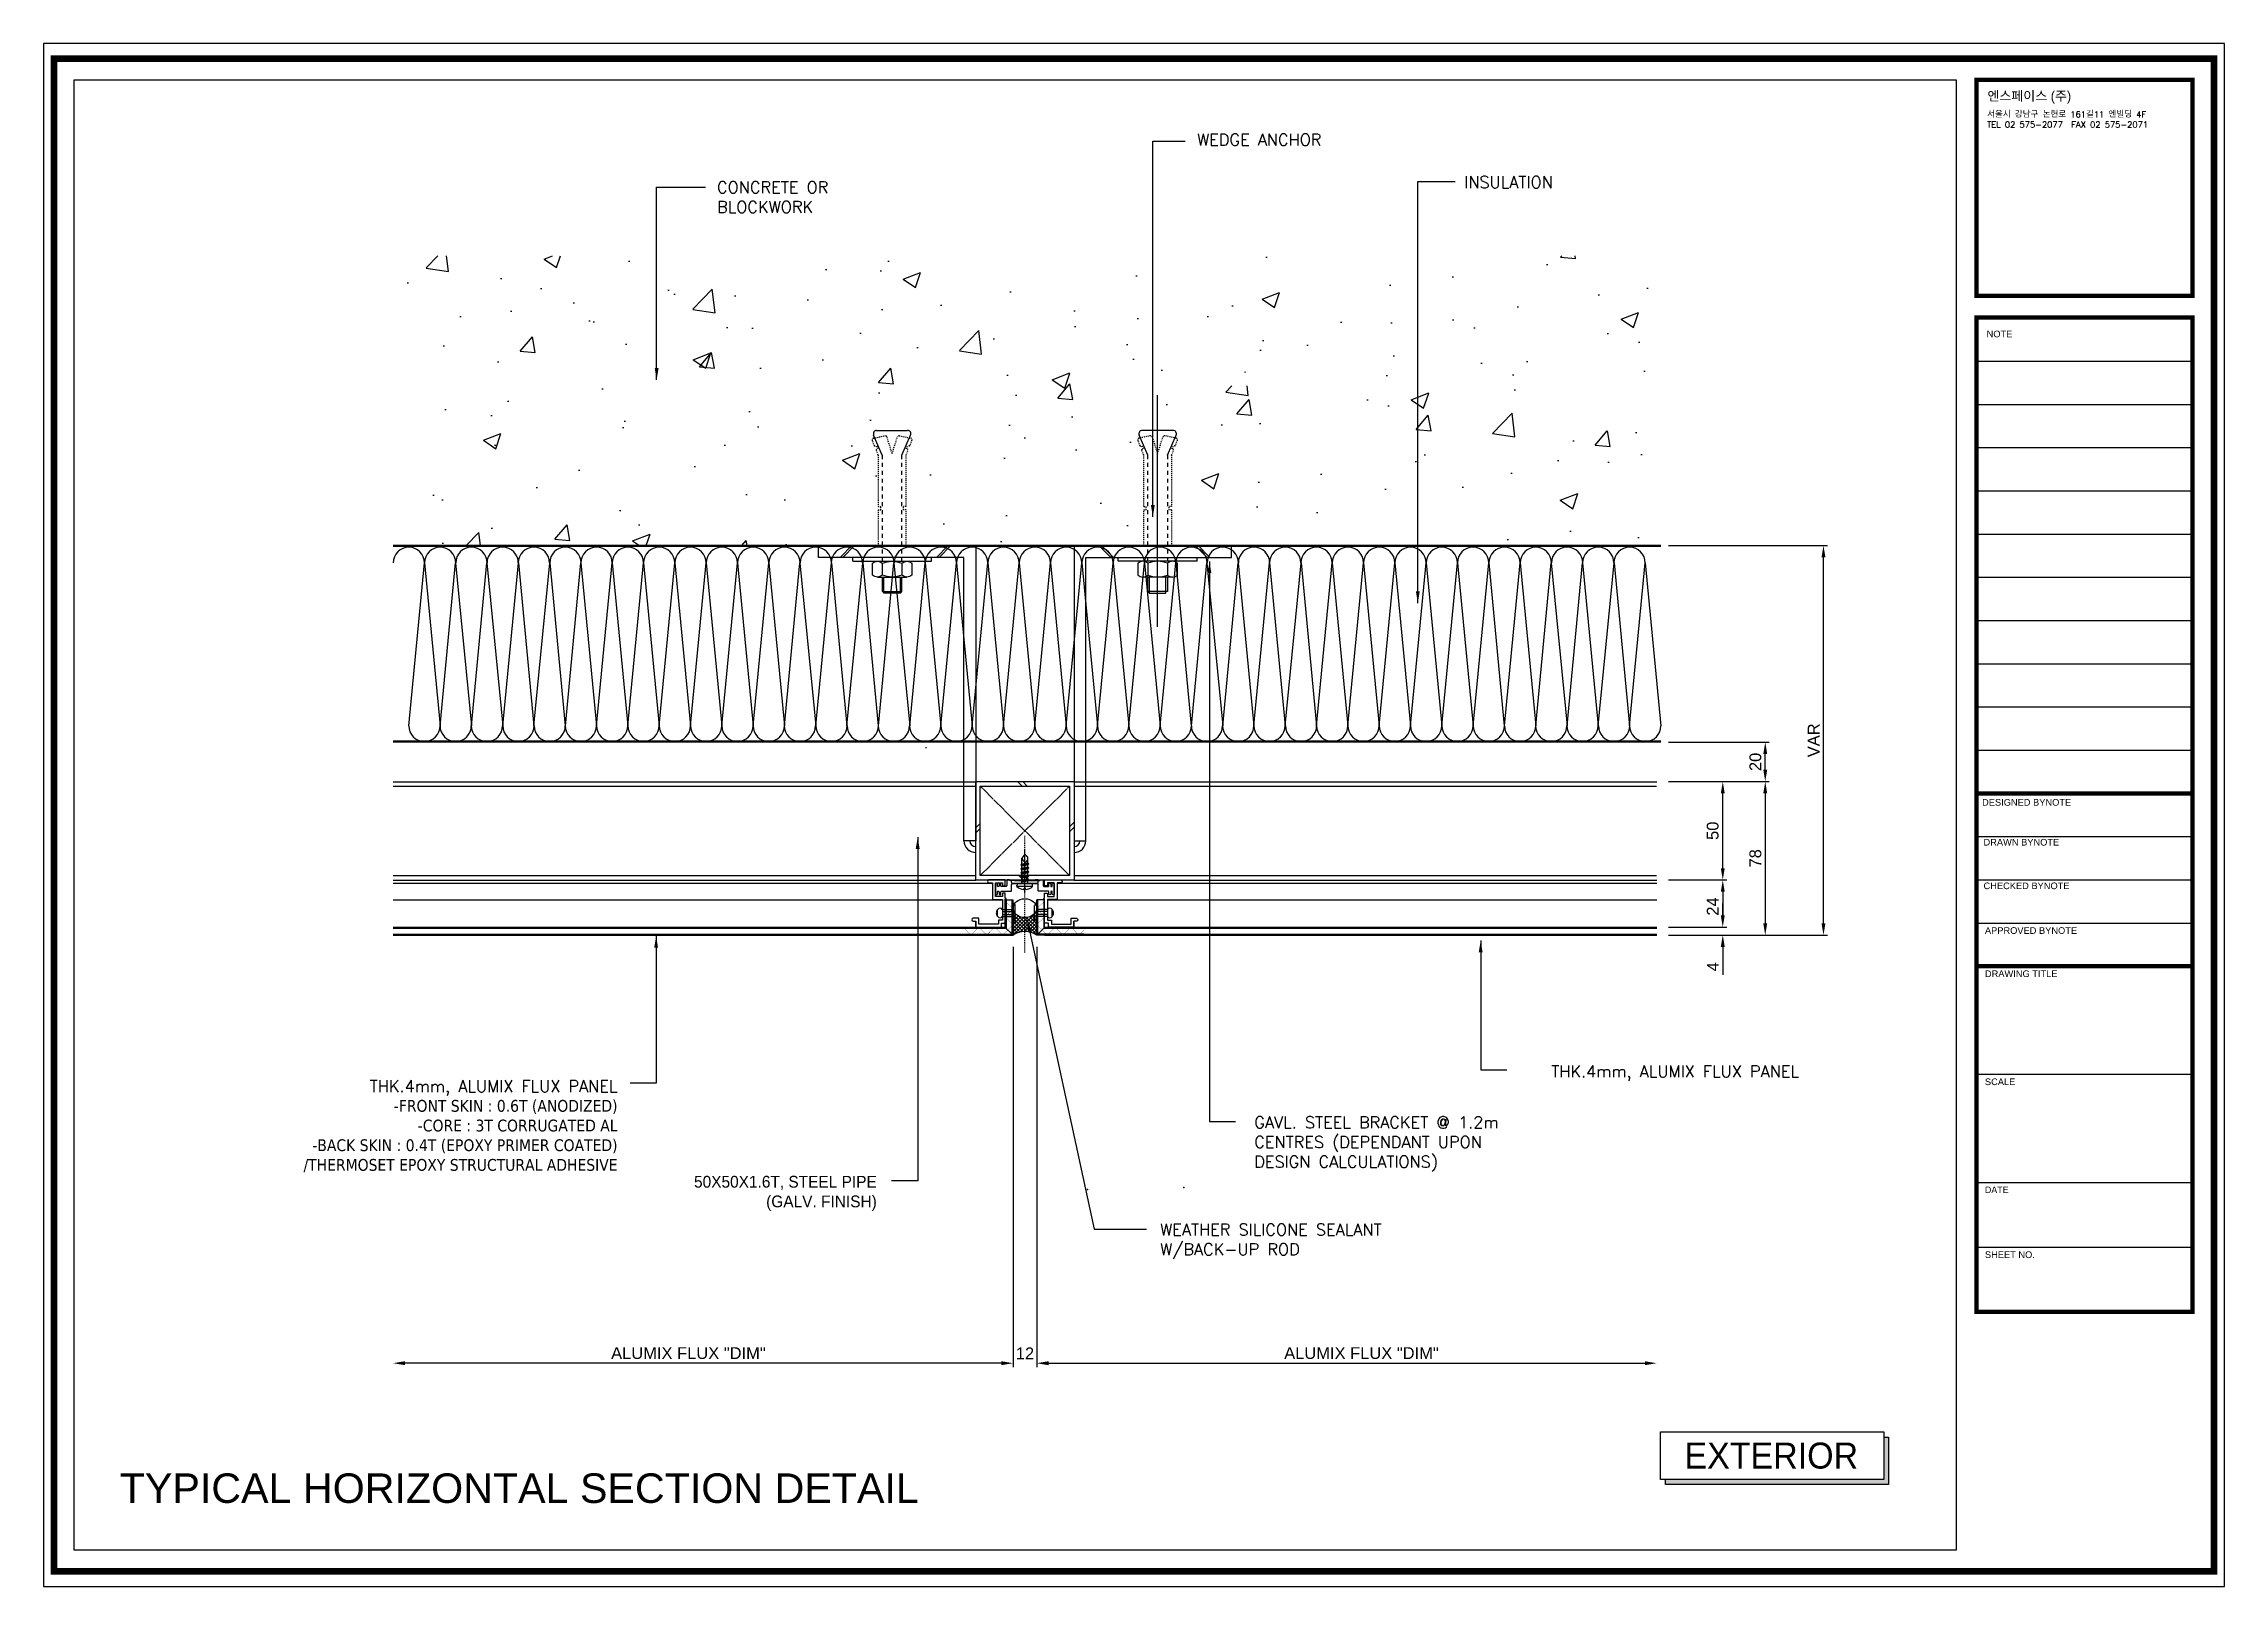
# Model space of a CAD drawing. Header units: millimetres. Extents: x 3549 to 7984, y 668 to 4080.
# Drawn here: x 4658 to 5767, y 2236 to 3020 of the extents above; entities that cross this region are included whole.
import ezdxf

# ---------------------------------------------------------------- set-up
doc = ezdxf.new("R2010")
doc.units = ezdxf.units.MM
for name, pattern in [('A2', [8, 2, -2, 2, -2]), ('CENTER', [7.75, 7.25, -0.25, 0, -0.25]), ('HIDDEN', [0.375, 0.25, -0.125]), ('HIDDEN2', [1, 0.5, -0.5])]:
    doc.linetypes.add(name, pattern=pattern)
doc.layers.get('Defpoints').update_dxf_attribs({"color": 211})
for name, color, linetype in [('.1 text box', 7, 'Continuous'), ('3', 3, 'Continuous'), ('4', 4, 'Continuous'), ('BOARD', 55, 'Continuous'), ('Bolt', 1, 'Continuous'), ('DIM', 7, 'Continuous'), ('Dims', 1, 'Continuous'), ('HAT', 5, 'Continuous'), ('nt', 34, 'Continuous'), ('PI', 6, 'Continuous'), ('Structure', 6, 'Continuous'), ('TE 07', 7, 'Continuous'), ('TEXT', 2, 'Continuous')]:
    doc.layers.add(name, color=color, linetype=linetype)
doc.layers.add('NT Panel', color=7, linetype='Continuous', true_color=0xbfff7f)
doc.layers.add('PANEL', color=9, linetype='Continuous', true_color=0x808080)
doc.styles.add('HGTXT', font='romans.shx', dxfattribs={"bigfont": 'whgtxt.shx'})
doc.styles.add('HY울릉도L', font='Dotum.ttf')
doc.styles.get("Standard").update_dxf_attribs({"font": 'arial.ttf'})
doc.styles.add('style1', font='simplex.shx')
doc.dimstyles.new('Telling', dxfattribs={"dimscale": 2, "dimtxt": 3, "dimasz": 3, "dimexe": 1, "dimexo": 3, "dimgap": 1, "dimtad": 1, "dimdec": 1, "dimrnd": 1, "dimdsep": 46, "dimtxsty": 'Standard', "dimcen": 3, "dimclrd": 1, "dimclre": 1, "dimclrt": 2, "dimadec": 0, "dimazin": 0, "dimtfac": 1, "dimtdec": 1, "dimtofl": 0, "dimtmove": 0, "dimatfit": 0, "dimfxl": 1, "dimtolj": 1, "dimtzin": 0, "dimlwe": -1, "dimarcsym": 0})

msp = doc.modelspace()

# ---------------------------------------------------------------- texts
at = {"layer": 'TEXT', "color": 7, "style": 'HY울릉도L'}
msp.add_text('EXTERIOR', height=13.2, dxfattribs=at).set_placement((5492.14, 2295.66))
at = {"layer": 'TEXT'}
msp.add_text('TYPICAL HORIZONTAL SECTION DETAIL', height=15, dxfattribs=at).set_placement((4696.54, 2278.2))
at = {"layer": 'TEXT', "color": 2, "char_height": 6, "style": 'style1'}
for s, insert, width, attachment_point in [('WEDGE ANCHOR', (5244.33, 2974.05), 77.3177, 1), ('CONCRETE OR \\PBLOCKWORK', (5000.25, 2949.87), 126.1087, 1), ('\\pxqr;THK.4mm, ALUMIX FLUX PANEL', (5550.37, 2500.52), 181.6972, 3), ('\\pxqr;THK.4mm, ALUMIX FLUX PANEL\\P{\\fTahoma|b0|i0|c129|p34;\\C256;-FRONT SKIN : 0.6T (ANODIZED)\\P-CORE : 3T CORRUGATED AL \\P-BACK SKIN : 0.4T (EPOXY PRIMER COATED)\\P/THERMOSET EPOXY STRUCTURAL ADHESIVE}', (4949.66, 2493), 181.6972, 3), ('\\pxql;GAVL. STEEL BRACKET @ 1.2m CENTRES (DEPENDANT UPON DESIGN CALCULATIONS)', (5273.41, 2474.61), 147.6327, 1), ('{\\fHY울릉도L|b0|i0|c129|p18;50X50X1.6T, STEEL PIPE \\P(GALV. FINISH)}', (5081.48, 2444.43), 168.5268, 3), ('\\pxql;WEATHER SILICONE SEALANT\\PW/BACK-UP ROD', (5225.53, 2420.1), 147.6327, 1)]:
    msp.add_mtext(s, dxfattribs=dict(at, insert=insert, width=width, attachment_point=attachment_point))
at = {"layer": 'TEXT', "insert": (5380.17, 2952.45), "char_height": 6, "width": 52.8264, "attachment_point": 1, "style": 'style1'}
msp.add_mtext('INSULATION', dxfattribs=at)

# ---------------------------------------------------------------- blocks, each defined once
blk = doc.blocks.new('*D49')
at = {"layer": 'Defpoints', "color": 0, "transparency": 16777216}
for p in [(5150.8, 2566.8), (5162.8, 2566.8), (5162.8, 2349.2)]:
    blk.add_point(p, dxfattribs=at)
at = {"layer": 'Dims', "color": 1, "transparency": 16777216}
for p, q in [((5150.8, 2560.8), (5150.8, 2347.2)), ((5162.8, 2560.8), (5162.8, 2347.2))]:
    blk.add_line(p, q, dxfattribs=at)
at = {"layer": 'Dims', "color": 1, "lineweight": -2, "transparency": 16777216}
for p, q in [((5144.8, 2349.2), (5138.8, 2349.2)), ((5168.8, 2349.2), (5174.8, 2349.2))]:
    blk.add_line(p, q, dxfattribs=at)
at = {"layer": 'Dims', "color": 1, "transparency": 16777216}
for points in [[(5144.8, 2350.2), (5144.8, 2348.2), (5150.8, 2349.2)], [(5168.8, 2350.2), (5168.8, 2348.2), (5162.8, 2349.2)]]:
    blk.add_solid(points, dxfattribs=at)
at = {"layer": 'Dims', "color": 2, "transparency": 16777216, "insert": (5156.8, 2354.2), "char_height": 6, "attachment_point": 5}
blk.add_mtext('\\A1;12', dxfattribs=at)
blk = doc.blocks.new('50')
at = {"color": 1, "linetype": 'CENTER'}
for p, q in [((-4, -22.7), (-49.4, 22.7)), ((-4, 22.7), (-49.4, -22.7))]:
    blk.add_line(p, q, dxfattribs=at)
at = {"layer": 'PI', "color": 9}
for p, q in [((-31.1, 25), (-28.8, 22.7)), ((-28.5, 25), (-26.2, 22.7)), ((-49.4, 1.2), (-51.7, -1.1)), ((-1.7, 1.8), (-4, -0.5)), ((-49.4, -1.4), (-51.7, -3.7)), ((-1.7, -0.8), (-4, -3.1)), ((-30.5, -22.7), (-28.2, -25)), ((-27.9, -22.7), (-25.6, -25))]:
    blk.add_line(p, q, dxfattribs=at)
at = {"layer": 'PI', "color": 4}
for points in [[(-1.7, -25), (-51.7, -25), (-51.7, 25), (-1.7, 25)], [(-4, -22.7), (-49.4, -22.7), (-49.4, 22.7), (-4, 22.7)]]:
    blk.add_lwpolyline(points, close=True, dxfattribs=at)
blk = doc.blocks.new('*D34')
at = {"layer": 'Defpoints', "color": 0, "transparency": 16777216}
for p in [(5150.8, 2566.8), (4835.6, 2516.1), (4835.6, 2349.2)]:
    blk.add_point(p, dxfattribs=at)
at = {"layer": 'Dims', "color": 1, "transparency": 16777216}
blk.add_line((5150.8, 2560.8), (5150.8, 2347.2), dxfattribs=at)
at = {"layer": 'Dims', "color": 1, "lineweight": -2, "transparency": 16777216}
blk.add_line((5144.8, 2349.2), (4841.6, 2349.2), dxfattribs=at)
at = {"layer": 'Dims', "color": 1, "transparency": 16777216}
for points in [[(4841.6, 2350.2), (4841.6, 2348.2), (4835.6, 2349.2)], [(5144.8, 2350.2), (5144.8, 2348.2), (5150.8, 2349.2)]]:
    blk.add_solid(points, dxfattribs=at)
at = {"layer": 'Dims', "color": 2, "transparency": 16777216, "insert": (4985.7, 2354.3), "char_height": 6, "attachment_point": 5}
blk.add_mtext('\\A1;ALUMIX FLUX "DIM"', dxfattribs=at)
blk = doc.blocks.new('AL-TEMPLATE')
at = {"color": 9}
for p, q in [((2716.82, 1392.97), (2800.02, 1392.97)), ((2716.82, 1376.33), (2800.02, 1376.33)), ((2716.82, 1359.69), (2800.02, 1359.69)), ((2716.82, 1343.05), (2800.02, 1343.05)), ((2716.82, 1326.41), (2800.02, 1326.41)), ((2716.82, 1309.77), (2800.02, 1309.77)), ((2716.82, 1293.13), (2800.02, 1293.13)), ((2716.82, 1276.49), (2800.02, 1276.49)), ((2716.82, 1259.85), (2800.02, 1259.85)), ((2716.82, 1243.21), (2800.02, 1243.21)), ((2716.82, 1209.93), (2800.02, 1209.93)), ((2716.82, 1193.29), (2800.02, 1193.29)), ((2716.82, 1176.65), (2800.02, 1176.65)), ((2716.82, 1118.41), (2800.02, 1118.41)), ((2716.82, 1076.81), (2800.02, 1076.81)), ((2716.82, 1051.85), (2800.02, 1051.85))]:
    blk.add_line(p, q, dxfattribs=at)
for points, const_width in [([(1976.34, 1509.45), (2808.34, 1509.45), (2808.34, 927.05), (1976.34, 927.05)], 2.5), ([(2716.82, 1501.32), (2800.02, 1501.32), (2800.02, 1418.12), (2716.82, 1418.12)], 1.66), ([(2716.82, 1409.8), (2800.02, 1409.8), (2800.02, 1026.89), (2716.82, 1026.89)], 1.66)]:
    blk.add_lwpolyline(points, close=True, dxfattribs=dict(at, const_width=const_width))
at = {"color": 9, "const_width": 1.66}
for points in [[(2716.82, 1226.57), (2800.02, 1226.57)], [(2716.82, 1160.01), (2800.02, 1160.01)]]:
    blk.add_lwpolyline(points, dxfattribs=at)
at = {"layer": 'nt', "color": 254, "linetype": 'Continuous', "ltscale": 2}
blk.add_lwpolyline([(1972.34, 1515.25), (1972.34, 921.25), (2812.34, 921.25), (2812.34, 1515.25)], close=True, dxfattribs=at)
at = {"layer": 'TE 07'}
blk.add_lwpolyline([(1984.07, 1501.32), (2709.08, 1501.32), (2709.08, 935.18), (1984.07, 935.18)], close=True, dxfattribs=at)
at = {"color": 150, "insert": (2721.06, 1496.93), "char_height": 3.6698, "attachment_point": 1, "style": 'HGTXT'}
blk.add_mtext('{\\fExpo M|b0|i0|c129|p18;엔스페이스 (주)}', dxfattribs=at)
at = {"color": 7, "insert": (2720.94, 1489.17), "char_height": 2.3487, "attachment_point": 1, "style": 'HGTXT'}
blk.add_mtext('서울시 강남구 논현로 161길11 엔빌딩 4F\\PTEL 02 575-2077  FAX 02 575-2071', dxfattribs=at)
at = {"color": 9, "attachment_point": 1}
for s, insert, char_height, width in [('NOTE', (2720.76, 1404.73), 2.556, 438.9676), ('DESIGNED BYNOTE', (2719.01, 1224.39), 2.5559, 438.9676), ('DRAWN BYNOTE', (2719.56, 1209.04), 2.5559, 438.9676), ('CHECKED BYNOTE', (2719.56, 1192.25), 2.5559, 438.9676), ('APPROVED BYNOTE', (2720.1, 1175.04), 2.5559, 438.9676), ('DRAWING TITLE', (2720.1, 1158.4), 2.5559, 438.9675), ('SCALE', (2720.1, 1116.8), 2.556, 438.9675), ('{\\fﾱﾼﾸﾲ|b0|i0|c129|p49;DATE}', (2720.1, 1075.2), 2.5559, 438.9675), ('SHEET NO.', (2720.1, 1050.24), 2.556, 438.9675)]:
    blk.add_mtext(s, dxfattribs=dict(at, insert=insert, char_height=char_height, width=width))
blk = doc.blocks.new('*D16')
at = {"layer": 'Defpoints', "color": 0, "transparency": 16777216}
for p in [(5478, 2594.8), (5478, 2570.8), (5511.6, 2570.8)]:
    blk.add_point(p, dxfattribs=at)
at = {"layer": 'Dims', "color": 1, "transparency": 16777216}
for p, q in [((5484, 2594.8), (5513.6, 2594.8)), ((5484, 2570.8), (5513.6, 2570.8))]:
    blk.add_line(p, q, dxfattribs=at)
at = {"layer": 'Dims', "color": 1, "lineweight": -2, "transparency": 16777216}
blk.add_line((5511.6, 2588.8), (5511.6, 2576.8), dxfattribs=at)
at = {"layer": 'Dims', "color": 1, "transparency": 16777216}
for points in [[(5510.6, 2588.8), (5512.6, 2588.8), (5511.6, 2594.8)], [(5510.6, 2576.8), (5512.6, 2576.8), (5511.6, 2570.8)]]:
    blk.add_solid(points, dxfattribs=at)
at = {"layer": 'Dims', "color": 2, "transparency": 16777216, "insert": (5506.5, 2581.3), "char_height": 6, "attachment_point": 5, "rotation": 90}
blk.add_mtext('\\A1;24', dxfattribs=at)
blk = doc.blocks.new('*D17')
at = {"layer": 'Defpoints', "color": 0, "transparency": 16777216}
for p in [(5478, 2570.8), (5478, 2566.8), (5511.6, 2566.8)]:
    blk.add_point(p, dxfattribs=at)
at = {"layer": 'Dims', "color": 1, "lineweight": -2, "transparency": 16777216}
for p, q in [((5511.6, 2576.8), (5511.6, 2582.8)), ((5511.6, 2560.8), (5511.6, 2546.6))]:
    blk.add_line(p, q, dxfattribs=at)
at = {"layer": 'Dims', "color": 1, "transparency": 16777216}
for p, q in [((5484, 2570.8), (5513.6, 2570.8)), ((5484, 2566.8), (5513.6, 2566.8))]:
    blk.add_line(p, q, dxfattribs=at)
for points in [[(5510.6, 2576.8), (5512.6, 2576.8), (5511.6, 2570.8)], [(5510.6, 2560.8), (5512.6, 2560.8), (5511.6, 2566.8)]]:
    blk.add_solid(points, dxfattribs=at)
at = {"layer": 'Dims', "color": 2, "transparency": 16777216, "insert": (5506.6, 2550.7), "char_height": 6, "attachment_point": 5, "rotation": 90}
blk.add_mtext('\\A1;4', dxfattribs=at)
blk = doc.blocks.new('*D18')
at = {"layer": 'Defpoints', "color": 0, "transparency": 16777216}
for p in [(5478, 2764.8), (5562.8, 2764.8), (5478, 2566.8)]:
    blk.add_point(p, dxfattribs=at)
at = {"layer": 'Dims', "color": 1, "transparency": 16777216}
for p, q in [((5484, 2764.8), (5564.8, 2764.8)), ((5484, 2566.8), (5564.8, 2566.8))]:
    blk.add_line(p, q, dxfattribs=at)
at = {"layer": 'Dims', "color": 1, "lineweight": -2, "transparency": 16777216}
blk.add_line((5562.8, 2572.8), (5562.8, 2758.8), dxfattribs=at)
at = {"layer": 'Dims', "color": 1, "transparency": 16777216}
for points in [[(5561.8, 2758.8), (5563.8, 2758.8), (5562.8, 2764.8)], [(5561.8, 2572.8), (5563.8, 2572.8), (5562.8, 2566.8)]]:
    blk.add_solid(points, dxfattribs=at)
at = {"layer": 'Dims', "color": 2, "transparency": 16777216, "insert": (5557.8, 2665.8), "char_height": 6, "attachment_point": 5, "rotation": 90}
blk.add_mtext('\\A1;VAR', dxfattribs=at)
blk = doc.blocks.new('*D19')
at = {"layer": 'Defpoints', "color": 0, "transparency": 16777216}
for p in [(5478, 2644.8), (5511.6, 2644.8), (5478, 2594.8)]:
    blk.add_point(p, dxfattribs=at)
at = {"layer": 'Dims', "color": 1, "transparency": 16777216}
for p, q in [((5484, 2644.8), (5513.6, 2644.8)), ((5484, 2594.8), (5513.6, 2594.8))]:
    blk.add_line(p, q, dxfattribs=at)
at = {"layer": 'Dims', "color": 1, "lineweight": -2, "transparency": 16777216}
blk.add_line((5511.6, 2600.8), (5511.6, 2638.8), dxfattribs=at)
at = {"layer": 'Dims', "color": 1, "transparency": 16777216}
for points in [[(5510.6, 2638.8), (5512.6, 2638.8), (5511.6, 2644.8)], [(5510.6, 2600.8), (5512.6, 2600.8), (5511.6, 2594.8)]]:
    blk.add_solid(points, dxfattribs=at)
at = {"layer": 'Dims', "color": 2, "transparency": 16777216, "insert": (5506.5, 2619.8), "char_height": 6, "attachment_point": 5, "rotation": 90}
blk.add_mtext('\\A1;50', dxfattribs=at)
blk = doc.blocks.new('*D11')
at = {"layer": 'Defpoints', "color": 0, "transparency": 16777216}
for p in [(5162.8, 2566.8), (5478, 2516.1), (5478, 2349.2)]:
    blk.add_point(p, dxfattribs=at)
at = {"layer": 'Dims', "color": 1, "transparency": 16777216}
blk.add_line((5162.8, 2560.8), (5162.8, 2347.2), dxfattribs=at)
at = {"layer": 'Dims', "color": 1, "lineweight": -2, "transparency": 16777216}
blk.add_line((5168.8, 2349.2), (5472, 2349.2), dxfattribs=at)
at = {"layer": 'Dims', "color": 1, "transparency": 16777216}
for points in [[(5168.8, 2350.2), (5168.8, 2348.2), (5162.8, 2349.2)], [(5472, 2350.2), (5472, 2348.2), (5478, 2349.2)]]:
    blk.add_solid(points, dxfattribs=at)
at = {"layer": 'Dims', "color": 2, "transparency": 16777216, "insert": (5327.9, 2354.3), "char_height": 6, "attachment_point": 5}
blk.add_mtext('\\A1;ALUMIX FLUX "DIM"', dxfattribs=at)
blk = doc.blocks.new('sandwitch-p')
at = {"layer": 'PANEL'}
for p, q in [((-402.1, 2613.7), (-394.2, 2696.5)), ((-394.2, 2696.5), (-386.2, 2613.7)), ((-386.2, 2613.7), (-378.3, 2696.5)), ((-378.3, 2696.5), (-370.3, 2613.7)), ((-370.3, 2613.7), (-362.4, 2696.5)), ((-362.4, 2696.5), (-354.4, 2613.7)), ((-354.4, 2613.7), (-346.4, 2696.5)), ((-346.4, 2696.5), (-338.5, 2613.7)), ((-338.5, 2613.7), (-330.5, 2696.5)), ((-330.5, 2696.5), (-322.6, 2613.7))]:
    blk.add_line(p, q, dxfattribs=at)
for points in [[(-322.6, 2705.3), (-410.1, 2705.3)], [(-322.6, 2704.8), (-410.1, 2704.8)], [(-322.6, 2605.8), (-410.1, 2605.8)], [(-322.6, 2605.3), (-410.1, 2605.3)]]:
    blk.add_lwpolyline(points, dxfattribs=at)
for centre, start, end in [((-402.1, 2696.5), 0, 180), ((-386.2, 2696.5), 0, 180), ((-370.3, 2696.5), 0, 180), ((-354.4, 2696.5), 0, 180), ((-338.5, 2696.5), 0, 180), ((-394.2, 2613.7), 180, 0), ((-378.3, 2613.7), 180, 0), ((-362.4, 2613.7), 180, 0), ((-346.4, 2613.7), 180, 0), ((-330.5, 2613.7), 180, 0)]:
    blk.add_arc(centre, 7.96, start, end, dxfattribs=at)
blk = doc.blocks.new('SLIDE-MOLD')
at = {"layer": '.1 text box', "color": 7, "ltscale": 0.8, "true_color": 0xffffff, "elevation": 0}
blk.add_lwpolyline([(27951.4, 11468.8), (27951.4, 11465.8), (27951.4, 11468.8), (27964.4, 11468.8), (27964.4, 11466.8), (27966.4, 11466.8), (27966.4, 11454.6), (27966.7, 11454.5, -0.679596), (27966.7, 11454.2), (27966.4, 11454.1), (27966.4, 11451.6), (27965.1, 11451.6, -0.414214), (27964.9, 11451.8), (27964.9, 11453.3), (27961.4, 11453.3), (27961.4, 11446.3), (27964.9, 11446.3), (27964.9, 11447.6, -0.414214), (27965.1, 11447.8), (27966.4, 11447.8), (27966.4, 11445.1, -0.414214), (27966.1, 11444.8), (27958.1, 11444.8, -1), (27958.1, 11446.3), (27959.9, 11446.3), (27959.9, 11454.6, -0.414214), (27960.1, 11454.8), (27964.9, 11454.8), (27964.9, 11465.3), (27962.9, 11465.3), (27962.9, 11467.3), (27952.9, 11467.3), (27952.9, 11464.3), (27950.1, 11464.3, -1), (27950.1, 11465.8), (27951.4, 11465.8)], format="xyb", dxfattribs=at)
blk.add_lwpolyline([(27982.9, 11444.8), (27981.9, 11444.8, -0.414214), (27981.6, 11445.1), (27981.6, 11445.1), (27968.6, 11445.1), (27968.6, 11445.1, -0.414214), (27968.4, 11444.8), (27967.4, 11444.8, -0.414214), (27967.1, 11445.1), (27967.1, 11447.6, 0.414214), (27966.6, 11448.1), (27964.4, 11448.1, 0.414214), (27964.2, 11447.9), (27964.2, 11446.9, -1), (27963.2, 11446.9), (27963.2, 11447.9, 0.414214), (27962.9, 11448.1), (27962.6, 11448.1, 0.414214), (27962.4, 11447.9), (27962.4, 11446.9, -1), (27961.4, 11446.9), (27961.4, 11451.8, -1), (27962.4, 11451.8), (27962.4, 11450.9, 0.414214), (27962.6, 11450.6), (27962.9, 11450.6, 0.414214), (27963.2, 11450.9), (27963.2, 11451.8, -1), (27964.2, 11451.8), (27964.2, 11450.9, 0.414214), (27964.4, 11450.6), (27969.1, 11450.6, -0.414214), (27969.6, 11450.1), (27969.6, 11447.1, 0.414214), (27970.1, 11446.6), (27976.1, 11446.6), (27976.4, 11446.3), (27976.7, 11446.6), (27982.6, 11446.6, -0.414214), (27983.1, 11446.1), (27983.1, 11445.1, -0.414214)], format="xyb", close=True, dxfattribs=at)
blk = doc.blocks.new('피스')
at = {"color": 6}
for p, q in [((-4, 1.5), (-4, 1)), ((-4, 1.5), (4, 1.5)), ((-3, 0), (3, 0)), ((-0.4, 2.3), (0.4, 2.3)), ((4, 1.5), (4, 1)), ((2, -1.5), (-2, -2)), ((-1.5, -1.5), (-2, -2)), ((-2, -2), (-1.5, -2.5)), ((-1.5, -3.5), (-2, -4)), ((2, -3.5), (-2, -4)), ((-2, -4), (-1.5, -4.5)), ((-1.5, -5.5), (-2, -6)), ((2, -5.5), (-2, -6)), ((-2, -6), (-1.5, -6.5)), ((-1.5, -7.5), (-2, -8)), ((2, -7.5), (-2, -8)), ((-2, -8), (-1.5, -8.5)), ((-1.5, -9.5), (-2, -10)), ((2, -9.5), (-2, -10)), ((-2, -10), (-1.5, -10.5)), ((-1.5, -0.5), (-1.5, -1.5)), ((1.5, -1), (-1.5, -1.5)), ((1.5, -2), (-1.5, -2.5)), ((-1.5, -2.5), (-1.5, -3.5)), ((1.5, -3), (-1.5, -3.5)), ((1.5, -4), (-1.5, -4.5)), ((-1.5, -4.5), (-1.5, -5.5)), ((1.5, -5), (-1.5, -5.5)), ((1.5, -6), (-1.5, -6.5)), ((-1.5, -6.5), (-1.5, -7.5)), ((1.5, -7), (-1.5, -7.5)), ((1.5, -8), (-1.5, -8.5)), ((-1.5, -8.5), (-1.5, -9.5)), ((1.5, -9), (-1.5, -9.5)), ((1.5, -10), (-1.5, -10.5)), ((-1.5, -10.5), (-1.5, -13.5)), ((1.5, -0.5), (1.5, -1)), ((1.5, -1), (2, -1.5)), ((2, -1.5), (1.5, -2)), ((1.5, -2), (1.5, -3)), ((1.5, -3), (2, -3.5)), ((2, -3.5), (1.5, -4)), ((1.5, -4), (1.5, -5)), ((1.5, -5), (2, -5.5)), ((2, -5.5), (1.5, -6)), ((1.5, -6), (1.5, -7)), ((1.5, -7), (2, -7.5)), ((2, -7.5), (1.5, -8)), ((1.5, -8), (1.5, -9)), ((1.5, -9), (2, -9.5)), ((2, -9.5), (1.5, -10)), ((1.5, -10), (1.5, -13)), ((0, -15), (-1.5, -13.5)), ((-1.3, -13.5), (-1.3, -12)), ((0, -15), (-1.3, -13.5)), ((0, -15), (1.5, -13)), ((1.5, -13), (0.6, -11.5))]:
    blk.add_line(p, q, dxfattribs=at)
at = {"color": 1, "linetype": 'CENTER'}
for p, q in [((-0.5, 3), (-0.4, 2.3)), ((0, 5), (0, -16.8)), ((0.5, 3), (0.4, 2.3))]:
    blk.add_line(p, q, dxfattribs=at)
at = {"color": 6}
for centre, radius, start, end in [((0, -3.1), 6.08, 94.7146, 131.1121), ((-3, 1), 1, 180, 270), ((-2, -0.5), 0.5, 0, 90), ((0, -3.1), 6.08, 48.8879, 85.2854), ((2, -0.5), 0.5, 90, 180), ((3, 1), 1, 270, 0), ((-0.3, -12), 1, 30.0863, 180)]:
    blk.add_arc(centre, radius, start, end, dxfattribs=at)
blk = doc.blocks.new('N-SCREW')
at = {"color": 6}
blk.add_blockref('피스', (17.3, -1), dxfattribs=at)
blk = doc.blocks.new('FLUX_JOINT')
at = {"color": 1, "linetype": 'HIDDEN2'}
blk.add_line((2638.2, 3568.6), (2638.2, 3627.9), dxfattribs=at)
at = {"color": 18, "linetype": 'HIDDEN2', "true_color": 0x000000}
blk.add_line((2632.7, 3605.4), (2643.7, 3605.4), dxfattribs=at)
at = {"layer": 'BOARD', "const_width": 0.125}
for points in [[(2629.5, 3580.1), (2629.7, 3580.4), (2630.1, 3580.8), (2630.5, 3581.1), (2630.9, 3581.5), (2631.2, 3581.8), (2631.4, 3582.1), (2631.5, 3582.4), (2631.5, 3582.7), (2631.5, 3583), (2631.4, 3583.3), (2631.2, 3583.7), (2630.9, 3584), (2630.5, 3584.4), (2630.1, 3584.7), (2629.7, 3585.1), (2629.3, 3585.5), (2629, 3585.9), (2628.8, 3586.2), (2628.7, 3586.5), (2628.7, 3586.8), (2628.7, 3587.1), (2628.8, 3587.4), (2629, 3587.7), (2629.3, 3588), (2629.7, 3588.4), (2630.1, 3588.8), (2630.5, 3589.2), (2630.9, 3589.5), (2631.2, 3589.9), (2631.4, 3590.2), (2631.5, 3590.5), (2631.5, 3590.8), (2631.5, 3591.1), (2631.4, 3591.4), (2631.2, 3591.7), (2630.9, 3592.1), (2630.5, 3592.5), (2630.1, 3592.8), (2629.7, 3593.2), (2629.3, 3593.6), (2629, 3593.9), (2628.8, 3594.2), (2628.7, 3594.5), (2628.7, 3594.8), (2628.7, 3595.1), (2628.8, 3595.4)], [(2646.9, 3580.1), (2646.6, 3580.4), (2646.2, 3580.8), (2645.8, 3581.1), (2645.4, 3581.5), (2645.1, 3581.8), (2644.9, 3582.1), (2644.8, 3582.4), (2644.8, 3582.7), (2644.8, 3583), (2644.9, 3583.3), (2645.1, 3583.7), (2645.4, 3584), (2645.8, 3584.4), (2646.2, 3584.7), (2646.6, 3585.1), (2647, 3585.5), (2647.3, 3585.9), (2647.5, 3586.2), (2647.6, 3586.5), (2647.7, 3586.8), (2647.6, 3587.1), (2647.5, 3587.4), (2647.3, 3587.7), (2647, 3588), (2646.6, 3588.4), (2646.2, 3588.8), (2645.8, 3589.2), (2645.4, 3589.5), (2645.1, 3589.9), (2644.9, 3590.2), (2644.8, 3590.5), (2644.8, 3590.8), (2644.8, 3591.1), (2644.9, 3591.4), (2645.1, 3591.7), (2645.4, 3592.1), (2645.8, 3592.5), (2646.2, 3592.8), (2646.6, 3593.2), (2647, 3593.6), (2647.3, 3593.9), (2647.5, 3594.2), (2647.6, 3594.5), (2647.7, 3594.8), (2647.6, 3595.1), (2647.5, 3595.4)], [(2607.6, 3580.6), (2607.9, 3580.3), (2608.3, 3579.9), (2608.7, 3579.5), (2609.1, 3579.1), (2609.4, 3578.7), (2609.8, 3578.4), (2610.1, 3578.2), (2610.4, 3578.1), (2610.7, 3578), (2611, 3578.1), (2611.3, 3578.2), (2611.6, 3578.4), (2612, 3578.7), (2612.4, 3579.1), (2612.7, 3579.5), (2613.1, 3579.9), (2613.5, 3580.3), (2613.8, 3580.6), (2614.1, 3580.8), (2614.4, 3580.9), (2614.7, 3580.9), (2615, 3580.9), (2615.3, 3580.8), (2615.7, 3580.6), (2616, 3580.3), (2616.4, 3579.9), (2616.8, 3579.5), (2617.1, 3579.1), (2617.5, 3578.7), (2617.9, 3578.4), (2618.2, 3578.2), (2618.5, 3578.1), (2618.8, 3578), (2619.1, 3578.1), (2619.4, 3578.2), (2619.7, 3578.4), (2620, 3578.7), (2620.4, 3579.1), (2620.7, 3579.5), (2621.2, 3579.9), (2621.5, 3580.3), (2621.9, 3580.6), (2622.2, 3580.8), (2622.5, 3580.9), (2622.8, 3580.9), (2623.1, 3580.9), (2623.4, 3580.8), (2623.7, 3580.6), (2624.1, 3580.3), (2624.4, 3579.9), (2624.9, 3579.5), (2625.2, 3579.1), (2625.6, 3578.7), (2625.9, 3578.4), (2626.2, 3578.2), (2626.5, 3578.1), (2626.8, 3578), (2627.1, 3578.1), (2627.4, 3578.2), (2627.8, 3578.4), (2628.1, 3578.7), (2628.5, 3579.1), (2628.8, 3579.5), (2629.2, 3579.9)], [(2668.4, 3580.3), (2668, 3579.9), (2667.6, 3579.5), (2667.3, 3579.1), (2666.9, 3578.7), (2666.5, 3578.4), (2666.2, 3578.2), (2665.9, 3578.1), (2665.6, 3578), (2665.3, 3578.1), (2665, 3578.2), (2664.7, 3578.4), (2664.3, 3578.7), (2664, 3579.1), (2663.6, 3579.5), (2663.2, 3579.9), (2662.8, 3580.3), (2662.5, 3580.6), (2662.2, 3580.8), (2661.9, 3580.9), (2661.6, 3580.9), (2661.3, 3580.9), (2661, 3580.8), (2660.7, 3580.6), (2660.3, 3580.3), (2659.9, 3579.9), (2659.5, 3579.5), (2659.2, 3579.1), (2658.8, 3578.7), (2658.5, 3578.4), (2658.2, 3578.2), (2657.8, 3578.1), (2657.5, 3578), (2657.3, 3578.1), (2656.9, 3578.2), (2656.6, 3578.4), (2656.3, 3578.7), (2655.9, 3579.1), (2655.6, 3579.5), (2655.2, 3579.9), (2654.8, 3580.3), (2654.4, 3580.6), (2654.1, 3580.8), (2653.8, 3580.9), (2653.5, 3580.9), (2653.2, 3580.9), (2652.9, 3580.8), (2652.6, 3580.6), (2652.3, 3580.3), (2651.9, 3579.9), (2651.5, 3579.5), (2651.1, 3579.1), (2650.8, 3578.7), (2650.4, 3578.4), (2650.1, 3578.2), (2649.8, 3578.1), (2649.5, 3578), (2649.2, 3578.1), (2648.9, 3578.2), (2648.6, 3578.4), (2648.2, 3578.7), (2647.8, 3579.1), (2647.5, 3579.5), (2647.1, 3579.9)]]:
    blk.add_lwpolyline(points, dxfattribs=at)
at = {"layer": 'Bolt', "linetype": 'Continuous', "ltscale": 3}
for p, q in [((2632.2, 3593.6), (2632.2, 3583.8)), ((2644.2, 3593.6), (2644.2, 3583.8)), ((2626.7, 3590.4, 0), (2626.7, 3586.9, 0)), ((2649.7, 3590.4, 0), (2649.7, 3586.9, 0))]:
    blk.add_line(p, q, dxfattribs=at)
at = {"layer": 'Bolt'}
for p, q in [((2633.2, 3584.8), (2633.2, 3592.5)), ((2643.1, 3584.8), (2643.1, 3592.5)), ((2624.3, 3586.9), (2624.3, 3590.4)), ((2626.7, 3590.4, 0), (2632.2, 3590.4, 0)), ((2626.7, 3589.4, 0), (2632.2, 3589.4, 0)), ((2626.7, 3587.9, 0), (2632.2, 3587.9, 0)), ((2626.7, 3586.9, 0), (2632.2, 3586.9, 0)), ((2649.7, 3590.4, 0), (2644.2, 3590.4, 0)), ((2649.7, 3589.4, 0), (2644.2, 3589.4, 0)), ((2649.7, 3587.9, 0), (2644.2, 3587.9, 0)), ((2649.7, 3586.9, 0), (2644.2, 3586.9, 0)), ((2652, 3586.9), (2652, 3590.4))]:
    blk.add_line(p, q, dxfattribs=at)
for centre, radius, start, end in [((2632.2, 3592.5), 1.05, 0, 90), ((2644.2, 3592.5), 1.05, 90, 180), ((2625.8, 3588.7), 2.2, 133.0029, 226.9971), ((2625.5, 3589.8, 0), 1.3, 27.3471, 152.6529), ((2625.5, 3587.5, 0), 1.3, 207.3471, 332.6529), ((2632.2, 3584.8), 1.05, 270, 0), ((2644.2, 3584.8), 1.05, 180, 270), ((2650.8, 3589.8, 0), 1.3, 27.3471, 152.6529), ((2650.8, 3587.5, 0), 1.3, 207.3471, 332.6529), ((2650.5, 3588.7), 2.2, 313.0029, 46.9971)]:
    blk.add_arc(centre, radius, start, end, dxfattribs=at)
at = {"layer": 'NT Panel', "color": 30, "true_color": 0xff7f00}
for p, q in [((2628.2, 3595.4), (2632.2, 3595.4)), ((2628.2, 3581.4), (2628.2, 3595.4)), ((2632.2, 3577.4), (2632.2, 3595.4)), ((2648.2, 3595.4), (2644.2, 3595.4)), ((2644.2, 3577.4), (2644.2, 3595.4)), ((2648.2, 3581.4), (2648.2, 3595.4)), ((2608.2, 3581.4), (2628.2, 3581.4)), ((2608.2, 3577.4), (2632.2, 3577.4)), ((2668.2, 3577.4), (2644.2, 3577.4)), ((2668.2, 3581.4), (2648.2, 3581.4))]:
    blk.add_line(p, q, dxfattribs=at)
at = {"layer": 'NT Panel', "color": 5, "true_color": 0x0000ff}
for p, q in [((2628.7, 3595.4), (2628.7, 3580.9)), ((2631.7, 3577.9), (2631.7, 3595.4)), ((2644.7, 3577.9), (2644.7, 3595.4)), ((2647.7, 3595.4), (2647.7, 3580.9)), ((2608.2, 3580.9), (2628.7, 3580.9)), ((2608.2, 3577.9), (2631.7, 3577.9)), ((2631.7, 3577.9), (2628.2, 3581.4)), ((2644.7, 3577.9), (2648.2, 3581.4)), ((2668.2, 3577.9), (2644.7, 3577.9)), ((2668.2, 3580.9), (2647.7, 3580.9))]:
    blk.add_line(p, q, dxfattribs=at)
at = {"rotation": 180}
blk.add_blockref('N-SCREW', (2655.4, 3602.6), dxfattribs=at)
at = {"layer": 'TEXT', "xscale": -1, "rotation": 180}
blk.add_blockref('SLIDE-MOLD', (-25338.2, 15050.3, 0), dxfattribs=at)
at = {"layer": 'TEXT', "rotation": 180}
blk.add_blockref('SLIDE-MOLD', (30614.5, 15050.3, 0), dxfattribs=at)
blk = doc.blocks.new('*D59')
at = {"layer": 'Defpoints', "color": 0, "transparency": 16777216}
for p in [(5478, 2644.8, 0), (5478, 2566.8, 0), (5533.2, 2566.8)]:
    blk.add_point(p, dxfattribs=at)
at = {"layer": 'Dims', "color": 1, "transparency": 16777216}
for p, q in [((5484, 2644.8), (5535.2, 2644.8)), ((5484, 2566.8), (5535.2, 2566.8))]:
    blk.add_line(p, q, dxfattribs=at)
at = {"layer": 'Dims', "color": 1, "lineweight": -2, "transparency": 16777216}
blk.add_line((5533.2, 2638.8), (5533.2, 2572.8), dxfattribs=at)
at = {"layer": 'Dims', "color": 1, "transparency": 16777216}
for points in [[(5532.2, 2638.8), (5534.2, 2638.8), (5533.2, 2644.8)], [(5532.2, 2572.8), (5534.2, 2572.8), (5533.2, 2566.8)]]:
    blk.add_solid(points, dxfattribs=at)
at = {"layer": 'Dims', "color": 2, "transparency": 16777216, "insert": (5528.2, 2605.8), "char_height": 6, "attachment_point": 5, "rotation": 90}
blk.add_mtext('\\A1;78', dxfattribs=at)
blk = doc.blocks.new('*D60')
at = {"layer": 'Defpoints', "color": 0, "transparency": 16777216}
for p in [(5478, 2664.8, 0), (5533.2, 2664.8), (5478, 2644.8, 0)]:
    blk.add_point(p, dxfattribs=at)
at = {"layer": 'Dims', "color": 1, "transparency": 16777216}
for p, q in [((5484, 2664.8), (5535.2, 2664.8)), ((5484, 2644.8), (5535.2, 2644.8))]:
    blk.add_line(p, q, dxfattribs=at)
at = {"layer": 'Dims', "color": 1, "lineweight": -2, "transparency": 16777216}
blk.add_line((5533.2, 2650.8), (5533.2, 2658.8), dxfattribs=at)
at = {"layer": 'Dims', "color": 1, "transparency": 16777216}
for points in [[(5532.2, 2658.8), (5534.2, 2658.8), (5533.2, 2664.8)], [(5532.2, 2650.8), (5534.2, 2650.8), (5533.2, 2644.8)]]:
    blk.add_solid(points, dxfattribs=at)
at = {"layer": 'Dims', "color": 2, "transparency": 16777216, "insert": (5528.2, 2654.8), "char_height": 6, "attachment_point": 5, "rotation": 90}
blk.add_mtext('\\A1;20', dxfattribs=at)

# ---------------------------------------------------------------- dimensions: what is measured, and where the dimension line sits
at = {"layer": 'Dims'}
dim = msp.add_linear_dim(base=(5562.76, 2764.75, 0), p1=(5478.01, 2566.75, 0), p2=(5478.01, 2764.75, 0), angle=90, text='VAR', dimstyle='Telling', dxfattribs=at)
dim.commit()
dim.dimension.update_dxf_attribs({"geometry": '*D18', "text_midpoint": (5557.76, 2665.75, 0)})
for base, p1, p2, picture, middle in [((5533.23, 2664.75), (5478.01, 2644.75, 0), (5478.01, 2664.75, 0), '*D60', (5528.17, 2654.75)), ((5511.56, 2644.75, 0), (5478.01, 2594.75, 0), (5478.01, 2644.75, 0), '*D19', (5506.49, 2619.75, 0)), ((5533.23, 2566.75), (5478.01, 2644.75, 0), (5478.01, 2566.75, 0), '*D59', (5528.17, 2605.75)), ((5511.56, 2566.75, 0), (5478.01, 2570.75, 0), (5478.01, 2566.75, 0), '*D17', (5506.56, 2550.68, 0))]:
    dim = msp.add_linear_dim(base=base, p1=p1, p2=p2, angle=90, dimstyle='Telling', dxfattribs=at)
    dim.commit()
    dim.dimension.update_dxf_attribs({"geometry": picture, "text_midpoint": middle})
dim = msp.add_linear_dim(base=(5511.56, 2570.75, 0), p1=(5478.01, 2594.75, 0), p2=(5478.01, 2570.75, 0), angle=90, dimstyle='Telling', dxfattribs=at)
dim.commit()
dim.dimension.update_dxf_attribs({"geometry": '*D16', "text_midpoint": (5511.56, 2581.25, 0), "dimtype": 160})
dim = msp.add_linear_dim(base=(4835.56, 2349.23, 0), p1=(5150.78, 2566.75, 0), p2=(4835.56, 2516.05, 0), angle=180, text='ALUMIX FLUX "DIM"', dimstyle='Telling', override={"dimse2": 1}, dxfattribs=at)
dim.commit()
dim.dimension.update_dxf_attribs({"geometry": '*D34', "text_midpoint": (4985.67, 2349.23, 0), "dimtype": 160})
dim = msp.add_linear_dim(base=(5162.78, 2349.23, 0), p1=(5150.78, 2566.75, 0), p2=(5162.78, 2566.75, 0), dimstyle='Telling', dxfattribs=at)
dim.commit()
dim.dimension.update_dxf_attribs({"geometry": '*D49', "text_midpoint": (5156.78, 2349.23, 0), "dimtype": 160})
dim = msp.add_linear_dim(base=(5478.01, 2349.23, 0), p1=(5162.78, 2566.75, 0), p2=(5478.01, 2516.05, 0), text='ALUMIX FLUX "DIM"', dimstyle='Telling', override={"dimse2": 1}, dxfattribs=at)
dim.commit()
dim.dimension.update_dxf_attribs({"geometry": '*D11', "text_midpoint": (5327.9, 2349.23, 0), "dimtype": 160})

# ---------------------------------------------------------------- hatches: boundary and pattern name
at = {"layer": 'BOARD'}
h = msp.add_hatch(dxfattribs=at)
h.set_pattern_fill('ANSI37', color=256, scale=0.4, angle=180, style=0)
h.set_pattern_definition([(225, (26056.7491, 32855.1436), (0.898025557, -0.898025557), []), (315, (26056.7491, 32855.1436), (0.898025557, 0.898025557), [])])
edge = h.paths.add_edge_path()
edge.add_ellipse((5156.78, 2580.47), major_axis=(6, 0), ratio=0.7930893, start_angle=180, end_angle=360)
edge.add_line((5162.78, 2580.47), (5162.78, 2566.75))
edge.add_arc((5156.78, 2557.79), 10.79, 416.20705, 483.79295)
edge.add_line((5150.78, 2566.75), (5150.78, 2580.47))
at = {"layer": 'DIM'}
msp.add_hatch(color=6, dxfattribs=at).paths.add_polyline_path([(5595.85, 2311.69), (5593.45, 2311.69), (5593.45, 2290.15), (5482.42, 2290.15), (5482.42, 2287.59), (5595.85, 2287.59)])
at = {"layer": 'Structure'}
h = msp.add_hatch(dxfattribs=at)
h.set_pattern_fill('AR-CONC', color=256, scale=0.5, style=0)
h.set_pattern_definition([(50, (6197.64, -10972.054), (91.09233, -7.96954), [9.525, -104.775]), (355, (6197.64, -10972.05), (-17.6217, 95.5284), [7.62, -83.8203]), (100.45144, (6205.23, -10972.72), (73.4706, 87.5589), [8.095, -89.0451]), (46.1842, (6197.64, -10946.65), (135.5395, -21.0212), [14.2875, -157.1625]), (96.6356, (6208.94, -10948.4), (118.7021, 123.713), [12.1425, -133.5678]), (351.1842, (6197.64, -10946.65), (118.702, 123.713), [11.43, -125.7299]), (21, (6210.34, -10953.004), (75.8072, -51.1326), [9.525, -104.775]), (326, (6210.34, -10953), (30.901, 92.094), [7.62, -83.82]), (71.45144, (6216.66, -10957.265), (106.7082, 40.9614), [8.095, -89.04497]), (37.5, (6197.642, -10972.054), (1.5443, 42.27752), [0, -82.804, 0, -85.09, 0, -84.1375]), (7.5, (6197.64, -10972.054), (33.40983, 50.09029), [0, -48.514, 0, -80.899, 0, -32.0675]), (327.5, (6169.32, -10972.054), (67.7953, -2.86437), [0, -31.75, 0, -99.06, 0, -131.445]), (317.5, (6156.62, -10972.054), (74.0646, 12.71325), [0, -41.275, 0, -65.786, 0, -93.345])])
edge = h.paths.add_edge_path()
edge.add_line((5478.01, 2911.97), (4835.56, 2911.97))
edge.add_line((4835.56, 2911.97), (4835.56, 2764.75))
edge.add_line((4835.56, 2764.75), (5082.2, 2764.75))
edge.add_line((5082.2, 2764.75), (5082.2, 2782.92))
edge.add_line((5082.2, 2782.92), (5083.45, 2782.92))
edge.add_line((5083.45, 2782.92), (5083.45, 2784.59))
edge.add_line((5083.45, 2784.59), (5082.2, 2784.59))
edge.add_line((5082.2, 2784.59), (5082.2, 2810.75))
edge.add_line((5082.2, 2810.75), (5081.08, 2813.54))
edge.add_line((5081.08, 2813.54), (5082, 2813.91))
edge.add_line((5082, 2813.91), (5081.31, 2815.6))
edge.add_line((5081.31, 2815.6), (5080.4, 2815.26))
edge.add_line((5080.4, 2815.26), (5079.23, 2818.18))
edge.add_arc((5080, 2818.49), 0.833, 102.52881, 201.80141, ccw=False)
edge.add_line((5079.82, 2819.3), (5080.51, 2819.45))
edge.add_line((5080.51, 2819.45), (5079.88, 2820.92))
edge.add_arc((5081.4, 2821.59), 1.67, 90, 203.42869, ccw=False)
edge.add_line((5081.4, 2823.25), (5097.16, 2823.25))
edge.add_arc((5097.16, 2821.59), 1.67, -23.42869, 90, ccw=False)
edge.add_line((5098.69, 2820.92), (5098.05, 2819.45))
edge.add_line((5098.05, 2819.45), (5098.74, 2819.3))
edge.add_arc((5098.56, 2818.49), 0.833, -21.80141, 77.47119, ccw=False)
edge.add_line((5099.34, 2818.18), (5098.17, 2815.26))
edge.add_line((5098.17, 2815.26), (5097.26, 2815.6))
edge.add_line((5097.26, 2815.6), (5096.57, 2813.91))
edge.add_line((5096.57, 2813.91), (5097.48, 2813.54))
edge.add_line((5097.48, 2813.54), (5096.37, 2810.75))
edge.add_line((5096.37, 2810.75), (5096.37, 2784.59))
edge.add_line((5096.37, 2784.59), (5095.12, 2784.59))
edge.add_line((5095.12, 2784.59), (5095.12, 2782.92))
edge.add_line((5095.12, 2782.92), (5096.37, 2782.92))
edge.add_line((5096.37, 2782.92), (5096.37, 2764.75))
edge.add_line((5096.37, 2764.75), (5131.78, 2764.75))
edge.add_line((5131.78, 2764.75), (5217.2, 2764.75))
edge.add_line((5217.2, 2764.75), (5217.2, 2782.92))
edge.add_line((5217.2, 2782.92), (5218.45, 2782.92))
edge.add_line((5218.45, 2782.92), (5218.45, 2784.59))
edge.add_line((5218.45, 2784.59), (5217.2, 2784.59))
edge.add_line((5217.2, 2784.59), (5217.2, 2810.75))
edge.add_line((5217.2, 2810.75), (5216.08, 2813.54))
edge.add_line((5216.08, 2813.54), (5217, 2813.91))
edge.add_line((5217, 2813.91), (5216.31, 2815.6))
edge.add_line((5216.31, 2815.6), (5215.4, 2815.26))
edge.add_line((5215.4, 2815.26), (5214.23, 2818.18))
edge.add_arc((5215, 2818.49), 0.833, 102.52881, 201.80141, ccw=False)
edge.add_line((5214.82, 2819.3), (5215.51, 2819.45))
edge.add_line((5215.51, 2819.45), (5214.88, 2820.92))
edge.add_arc((5216.4, 2821.59), 1.67, 90, 203.42869, ccw=False)
edge.add_line((5216.4, 2823.25), (5232.16, 2823.25))
edge.add_arc((5232.16, 2821.59), 1.67, -23.42869, 90, ccw=False)
edge.add_line((5233.69, 2820.92), (5233.05, 2819.45))
edge.add_line((5233.05, 2819.45), (5233.74, 2819.3))
edge.add_arc((5233.56, 2818.49), 0.833, -21.80141, 77.47119, ccw=False)
edge.add_line((5234.34, 2818.18), (5233.17, 2815.26))
edge.add_line((5233.17, 2815.26), (5232.26, 2815.6))
edge.add_line((5232.26, 2815.6), (5231.57, 2813.91))
edge.add_line((5231.57, 2813.91), (5232.48, 2813.54))
edge.add_line((5232.48, 2813.54), (5231.37, 2810.75))
edge.add_line((5231.37, 2810.75), (5231.37, 2784.59))
edge.add_line((5231.37, 2784.59), (5230.12, 2784.59))
edge.add_line((5230.12, 2784.59), (5230.12, 2782.92))
edge.add_line((5230.12, 2782.92), (5231.37, 2782.92))
edge.add_line((5231.37, 2782.92), (5231.37, 2764.75))
edge.add_line((5231.37, 2764.75), (5261.78, 2764.75))
edge.add_line((5261.78, 2764.75), (5478.01, 2764.75))
edge.add_line((5478.01, 2764.75), (5478.01, 2911.97))
h.paths.add_polyline_path([(5357.93, 2771.26), (5432.85, 2771.26), (5432.85, 2779.97), (5357.93, 2779.97)], flags=16)
h.paths.add_polyline_path([(4940.18, 2788.4), (5015.1, 2788.4), (5015.1, 2797.11), (4940.18, 2797.11)], flags=16)
h.paths.add_polyline_path([(4968.84, 2808.31), (5041.68, 2808.31), (5041.68, 2815.3), (4968.84, 2815.3)], flags=16)
h.paths.add_polyline_path([(5271.67, 2807.69), (5344.51, 2807.69), (5344.51, 2814.68), (5271.67, 2814.68)], flags=16)
h.paths.add_polyline_path([(5249.54, 2845.89), (5312.57, 2845.89), (5312.57, 2852.87), (5249.54, 2852.87)], flags=16)

# ---------------------------------------------------------------- linework, layer by layer
at = {"color": 1}
msp.add_line((5224.28, 2723.51, 0), (5224.28, 2841.2, 0), dxfattribs=at)
at = {"color": 9, "linetype": 'HIDDEN2'}
for p, q in [((5080.4, 2815.26, 0), (5079.23, 2818.18, 0)), ((5079.82, 2819.3, 0), (5085.62, 2820.59, 0)), ((5089.28, 2811.59, 0), (5086.6, 2820.03, 0)), ((5089.28, 2811.59, 0), (5091.97, 2820.03, 0)), ((5092.94, 2820.59, 0), (5098.74, 2819.3, 0)), ((5098.17, 2815.26, 0), (5099.34, 2818.18, 0)), ((5080.4, 2815.26, 0), (5081.31, 2815.6, 0)), ((5081.08, 2813.54, 0), (5082, 2813.91, 0)), ((5082.2, 2810.75, 0), (5081.08, 2813.54, 0)), ((5082, 2813.91, 0), (5081.31, 2815.6, 0)), ((5082.2, 2810.75, 0), (5082.2, 2784.59, 0)), ((5096.37, 2810.75, 0), (5097.48, 2813.54, 0)), ((5096.37, 2784.59, 0), (5096.37, 2810.75, 0)), ((5096.57, 2813.91, 0), (5097.26, 2815.6, 0)), ((5097.48, 2813.54, 0), (5096.57, 2813.91, 0)), ((5098.17, 2815.26, 0), (5097.26, 2815.6, 0)), ((5082.2, 2784.59, 0), (5083.45, 2784.59, 0)), ((5083.45, 2782.92, 0), (5083.45, 2784.59, 0)), ((5095.12, 2782.92, 0), (5095.12, 2784.59, 0)), ((5096.37, 2784.59, 0), (5095.12, 2784.59, 0)), ((5082.2, 2782.92, 0), (5082.2, 2764.75, 0)), ((5082.2, 2782.92, 0), (5083.45, 2782.92, 0)), ((5096.37, 2782.92, 0), (5095.12, 2782.92, 0)), ((5096.37, 2764.75, 0), (5096.37, 2782.92, 0))]:
    msp.add_line(p, q, dxfattribs=at)
at = {"color": 9}
for p, q in [((5084.28, 2810.75, 0), (5079.88, 2820.92, 0)), ((5081.4, 2823.25, 0), (5097.16, 2823.25, 0)), ((5094.28, 2810.75, 0), (5098.69, 2820.92, 0)), ((5062.78, 2758.75, 0), (5068.78, 2764.75, 0)), ((5064.19, 2758.75, 0), (5070.19, 2764.75, 0)), ((5111.76, 2758.75, 0), (5117.76, 2764.75, 0)), ((5113.18, 2758.75, 0), (5119.18, 2764.75, 0)), ((5069.28, 2756.75, 0), (5069.28, 2758.75, 0)), ((5069.28, 2756.75, 0), (5109.28, 2756.75, 0)), ((5084.28, 2755.74, 0), (5084.28, 2749.75, 0)), ((5094.28, 2755.74, 0), (5094.28, 2749.75, 0)), ((5109.28, 2756.75, 0), (5109.28, 2758.75, 0)), ((5081.78, 2748.75, 0), (5096.78, 2748.75, 0)), ((5084.28, 2748.77, 0), (5084.28, 2741.4, 0)), ((5084.28, 2741.4, 0), (5094.28, 2741.4, 0)), ((5085.12, 2740.56, 0), (5085.12, 2748.77, 0)), ((5093.45, 2740.56, 0), (5085.12, 2740.56, 0)), ((5093.45, 2740.56, 0), (5093.45, 2748.76, 0)), ((5093.45, 2740.56, 0), (5094.28, 2741.4, 0)), ((5094.28, 2741.4, 0), (5094.28, 2748.76, 0))]:
    msp.add_line(p, q, dxfattribs=at)
at = {"color": 2, "linetype": 'HIDDEN2'}
for p, q in [((5215.4, 2815.26, 0), (5214.23, 2818.18, 0)), ((5220.62, 2820.59, 0), (5214.82, 2819.3, 0)), ((5224.28, 2811.59, 0), (5221.6, 2820.03, 0)), ((5224.28, 2811.59, 0), (5226.97, 2820.03, 0)), ((5233.74, 2819.3, 0), (5227.94, 2820.59, 0)), ((5233.17, 2815.26, 0), (5234.34, 2818.18, 0)), ((5215.4, 2815.26, 0), (5216.31, 2815.6, 0)), ((5216.08, 2813.54, 0), (5217, 2813.91, 0)), ((5217.2, 2810.75, 0), (5216.08, 2813.54, 0)), ((5217, 2813.91, 0), (5216.31, 2815.6, 0)), ((5217.2, 2784.59, 0), (5217.2, 2810.75, 0)), ((5231.37, 2810.75, 0), (5232.48, 2813.54, 0)), ((5231.37, 2810.75, 0), (5231.37, 2784.59, 0)), ((5231.57, 2813.91, 0), (5232.26, 2815.6, 0)), ((5232.48, 2813.54, 0), (5231.57, 2813.91, 0)), ((5233.17, 2815.26, 0), (5232.26, 2815.6, 0)), ((5217.2, 2784.59, 0), (5218.45, 2784.59, 0)), ((5218.45, 2782.92, 0), (5218.45, 2784.59, 0)), ((5231.37, 2784.59, 0), (5230.12, 2784.59, 0)), ((5230.12, 2782.92, 0), (5230.12, 2784.59, 0)), ((5217.2, 2764.75, 0), (5217.2, 2782.92, 0)), ((5217.2, 2782.92, 0), (5218.45, 2782.92, 0)), ((5231.37, 2782.92, 0), (5230.12, 2782.92, 0)), ((5231.37, 2782.92, 0), (5231.37, 2764.75, 0))]:
    msp.add_line(p, q, dxfattribs=at)
at = {"color": 3}
for p, q in [((5219.28, 2810.75, 0), (5214.88, 2820.92, 0)), ((5232.16, 2823.25, 0), (5216.4, 2823.25, 0)), ((5229.28, 2810.75, 0), (5233.69, 2820.92, 0))]:
    msp.add_line(p, q, dxfattribs=at)
at = {"color": 9, "linetype": 'A2'}
for p, q in [((5084.28, 2810.75, 0), (5084.28, 2756.75, 0)), ((5094.28, 2756.75, 0), (5094.28, 2810.75, 0))]:
    msp.add_line(p, q, dxfattribs=at)
at = {"color": 3, "linetype": 'A2'}
for p, q in [((5219.28, 2756.75, 0), (5219.28, 2810.75, 0)), ((5229.28, 2810.75, 0), (5229.28, 2756.75, 0))]:
    msp.add_line(p, q, dxfattribs=at)
at = {"color": 2}
for p, q in [((5200.39, 2758.75, 0), (5194.39, 2764.75, 0)), ((5201.8, 2758.75, 0), (5195.8, 2764.75, 0)), ((5249.37, 2758.75, 0), (5243.37, 2764.75, 0)), ((5250.79, 2758.75, 0), (5244.79, 2764.75, 0)), ((5219.28, 2755.74, 0), (5219.28, 2749.75, 0)), ((5229.28, 2755.74, 0), (5229.28, 2749.75, 0)), ((5231.78, 2748.75, 0), (5216.78, 2748.75, 0)), ((5219.28, 2741.4, 0), (5219.28, 2748.76, 0)), ((5229.28, 2741.4, 0), (5219.28, 2741.4, 0)), ((5220.12, 2740.56, 0), (5219.28, 2741.4, 0)), ((5220.12, 2740.56, 0), (5220.12, 2748.76, 0)), ((5220.12, 2740.56, 0), (5228.45, 2740.56, 0)), ((5228.45, 2740.56, 0), (5228.45, 2748.77, 0)), ((5229.28, 2748.77, 0), (5229.28, 2741.4, 0))]:
    msp.add_line(p, q, dxfattribs=at)
at = {"color": 4}
for p, q in [((5204.28, 2758.75, 0), (5244.28, 2758.75, 0)), ((5204.28, 2756.75, 0), (5204.28, 2758.75, 0)), ((5244.28, 2756.75, 0), (5204.28, 2756.75, 0)), ((5244.28, 2756.75, 0), (5244.28, 2758.75, 0))]:
    msp.add_line(p, q, dxfattribs=at)
msp.add_line((5231.78, 2756.75, 0), (5216.78, 2756.75, 0))
at = {"color": 9, "elevation": 0}
msp.add_lwpolyline([(5051.78, 2764.75), (5131.78, 2764.75), (5131.78, 2614.75), (5125.78, 2614.75), (5125.78, 2758.75), (5051.78, 2758.75)], close=True, dxfattribs=at)
at = {"color": 2, "elevation": 0}
msp.add_lwpolyline([(5261.78, 2764.75), (5181.78, 2764.75), (5181.78, 2614.75), (5187.78, 2614.75), (5187.78, 2758.75), (5261.78, 2758.75)], close=True, dxfattribs=at)
at = {"color": 9, "elevation": 0}
msp.add_lwpolyline([(5084.28, 2755.74, -0.2020726), (5094.28, 2755.74, -0.4041452), (5099.28, 2755.74), (5099.28, 2749.76, -0.4041452), (5094.28, 2749.76, -0.2020726), (5084.28, 2749.76, -0.4041452), (5079.28, 2749.76), (5079.28, 2755.74, -0.4041452)], format="xyb", close=True, dxfattribs=at)
at = {"color": 2, "elevation": 0}
msp.add_lwpolyline([(5229.28, 2755.74, 0.2020726), (5219.28, 2755.74, 0.4041452), (5214.28, 2755.74), (5214.28, 2749.76, 0.4041452), (5219.28, 2749.76, 0.2020726), (5229.28, 2749.76, 0.4041452), (5234.28, 2749.76), (5234.28, 2755.74, 0.4041452)], format="xyb", close=True, dxfattribs=at)
at = {"color": 9, "linetype": 'HIDDEN2'}
for centre, start, end in [((5080, 2818.49, 0), 102.52881, 201.80141), ((5085.8, 2819.77, 0), 17.65012, 102.52881), ((5092.76, 2819.77, 0), 77.47119, 162.34988), ((5098.56, 2818.49, 0), 338.19859, 77.47119)]:
    msp.add_arc(centre, 0.833, start, end, dxfattribs=at)
at = {"color": 9}
for centre, radius, start, end in [((5081.4, 2821.59, 0), 1.67, 90, 203.42869), ((5097.16, 2821.59, 0), 1.67, 336.57131, 90), ((5131.78, 2614.75, 0), 6, 180, 270), ((5131.78, 2614.75, 0), 3, 180, 270)]:
    msp.add_arc(centre, radius, start, end, dxfattribs=at)
at = {"color": 2, "linetype": 'HIDDEN2'}
for centre, start, end in [((5215, 2818.49, 0), 102.52881, 201.80141), ((5220.8, 2819.77, 0), 17.65012, 102.52881), ((5227.76, 2819.77, 0), 77.47119, 162.34988), ((5233.56, 2818.49, 0), 338.19859, 77.47119)]:
    msp.add_arc(centre, 0.833, start, end, dxfattribs=at)
at = {"color": 3}
for centre, start, end in [((5216.4, 2821.59, 0), 90, 203.42869), ((5232.16, 2821.59, 0), 336.57131, 90)]:
    msp.add_arc(centre, 1.67, start, end, dxfattribs=at)
at = {"layer": '3', "color": 4}
for p, q in [((4835.56, 2644.75, 0), (5131.78, 2644.75, 0)), ((5181.78, 2644.75, 0), (5478.01, 2644.75, 0)), ((4835.56, 2594.75, 0), (5131.78, 2594.75, 0)), ((5181.78, 2594.75, 0), (5478.01, 2594.75, 0))]:
    msp.add_line(p, q, dxfattribs=at)
at = {"layer": 'BOARD'}
msp.add_arc((5156.78, 2557.79, 0), 10.79, 56.20705, 123.79295, dxfattribs=at)
msp.add_ellipse((5156.78, 2580.47, 0), major_axis=(6, 0), ratio=0.7930893, dxfattribs=at)
at = {"layer": 'DIM', "color": 6}
msp.add_lwpolyline([(5480.02, 2314.25), (5593.45, 2314.25), (5593.45, 2290.15), (5480.02, 2290.15)], close=True, dxfattribs=at)
msp.add_lwpolyline([(5593.45, 2311.69), (5595.85, 2311.69), (5595.85, 2287.59), (5482.42, 2287.59), (5482.42, 2290.15)], dxfattribs=at)
at = {"layer": 'HAT'}
for radius in [3, 6]:
    msp.add_arc((5181.78, 2614.75, 0), radius, 270, 0, dxfattribs=at)
for p in [(5188.53, 2437.49, 0), (5237.63, 2438.47, 0)]:
    msp.add_point(p, dxfattribs=at)
at = {"layer": 'NT Panel', "color": 5, "true_color": 0x0000ff}
for p, q in [((5106.36, 2662.25, 0), (5106.36, 2661.75, 0)), ((4835.56, 2570.25, 0), (5147.28, 2570.25, 0)), ((4835.56, 2567.25, 0), (5150.28, 2567.25, 0)), ((5163.28, 2567.25, 0), (5478.01, 2567.25, 0)), ((5166.28, 2570.25, 0), (5478.01, 2570.25, 0))]:
    msp.add_line(p, q, dxfattribs=at)
at = {"layer": 'NT Panel', "color": 9}
for p, q in [((4835.56, 2593.25, 0), (5140.28, 2593.25, 0)), ((4835.56, 2584.75, 0), (5145.28, 2584.75, 0)), ((5168.28, 2584.75, 0), (5478.01, 2584.75, 0)), ((5173.28, 2593.25, 0), (5478.01, 2593.25, 0))]:
    msp.add_line(p, q, dxfattribs=at)
at = {"layer": 'NT Panel', "color": 30, "true_color": 0xff7f00}
for p, q in [((4835.56, 2570.75, 0), (5146.78, 2570.75, 0)), ((4835.56, 2566.75, 0), (5150.78, 2566.75, 0)), ((5166.78, 2570.75, 0), (5478.01, 2570.75, 0)), ((5166.78, 2566.75, 0), (5478.01, 2566.75, 0))]:
    msp.add_line(p, q, dxfattribs=at)
at = {"layer": 'PI', "color": 5, "linetype": 'HIDDEN'}
for p, q in [((4835.56, 2642.45, 0), (5131.78, 2642.45, 0)), ((5181.78, 2642.45, 0), (5478.01, 2642.45, 0)), ((4835.56, 2597.05, 0), (5131.78, 2597.05, 0)), ((5181.78, 2597.05, 0), (5478.01, 2597.05, 0))]:
    msp.add_line(p, q, dxfattribs=at)
at = {"layer": 'Structure'}
msp.add_line((4835.56, 2764.75, 0), (5478.01, 2764.75, 0), dxfattribs=at)

# ---------------------------------------------------------------- block references
for name, p in [('sandwitch-p', (5245.65, 59.47, 0)), ('sandwitch-p', (5325.23, 59.47, 0)), ('sandwitch-p', (5404.81, 59.47, 0)), ('sandwitch-p', (5484.39, 59.47, 0)), ('sandwitch-p', (5563.98, 59.47, 0)), ('sandwitch-p', (5643.56, 59.47, 0)), ('sandwitch-p', (5723.14, 59.47, 0)), ('sandwitch-p', (5802.72, 59.47, 0)), ('FLUX_JOINT', (2518.62, -1010.67, 0))]:
    msp.add_blockref(name, p)
at = {"layer": '4', "xscale": 1.32, "yscale": 1.32, "zscale": 1.32}
msp.add_blockref('AL-TEMPLATE', (2054.36, 1019.74), dxfattribs=at)
at = {"layer": '4', "rotation": 270}
msp.add_blockref('50', (5156.78, 2593.08, 0), dxfattribs=at)

msp.set_redraw_order([(e.dxf.handle, doc.entitydb.next_handle()) for e in msp.query("TEXT MTEXT ATTDEF DIMENSION ARC_DIMENSION")])  # texts and dimensions are drawn at this point

# ---------------------------------------------------------------- leaders
at = {"layer": 'Dims'}
for points in [[(5221.82, 2779.38), (5221.82, 2970.25), (5238.31, 2970.25)], [(5356.55, 2735.54), (5356.55, 2949.77), (5375.52, 2949.77)], [(4969.54, 2848.98), (4969.54, 2946.9), (4994.38, 2946.9)], [(5250.62, 2756.74), (5250.62, 2471.99), (5263.88, 2471.99)], [(5102.27, 2616.6), (5102.27, 2441.87), (5089.02, 2441.87)], [(5157.87, 2574.5), (5192.04, 2417.25), (5218.67, 2417.25)], [(4969.28, 2566.33), (4969.28, 2491.54), (4956.03, 2491.54)], [(5388.51, 2563.97), (5388.51, 2498.32), (5401.76, 2498.32)]]:
    msp.add_leader(points, dimstyle='Telling', override={"dimgap": 1, "dimtad": 0}, dxfattribs=at)

doc.saveas('drawing.dxf')
